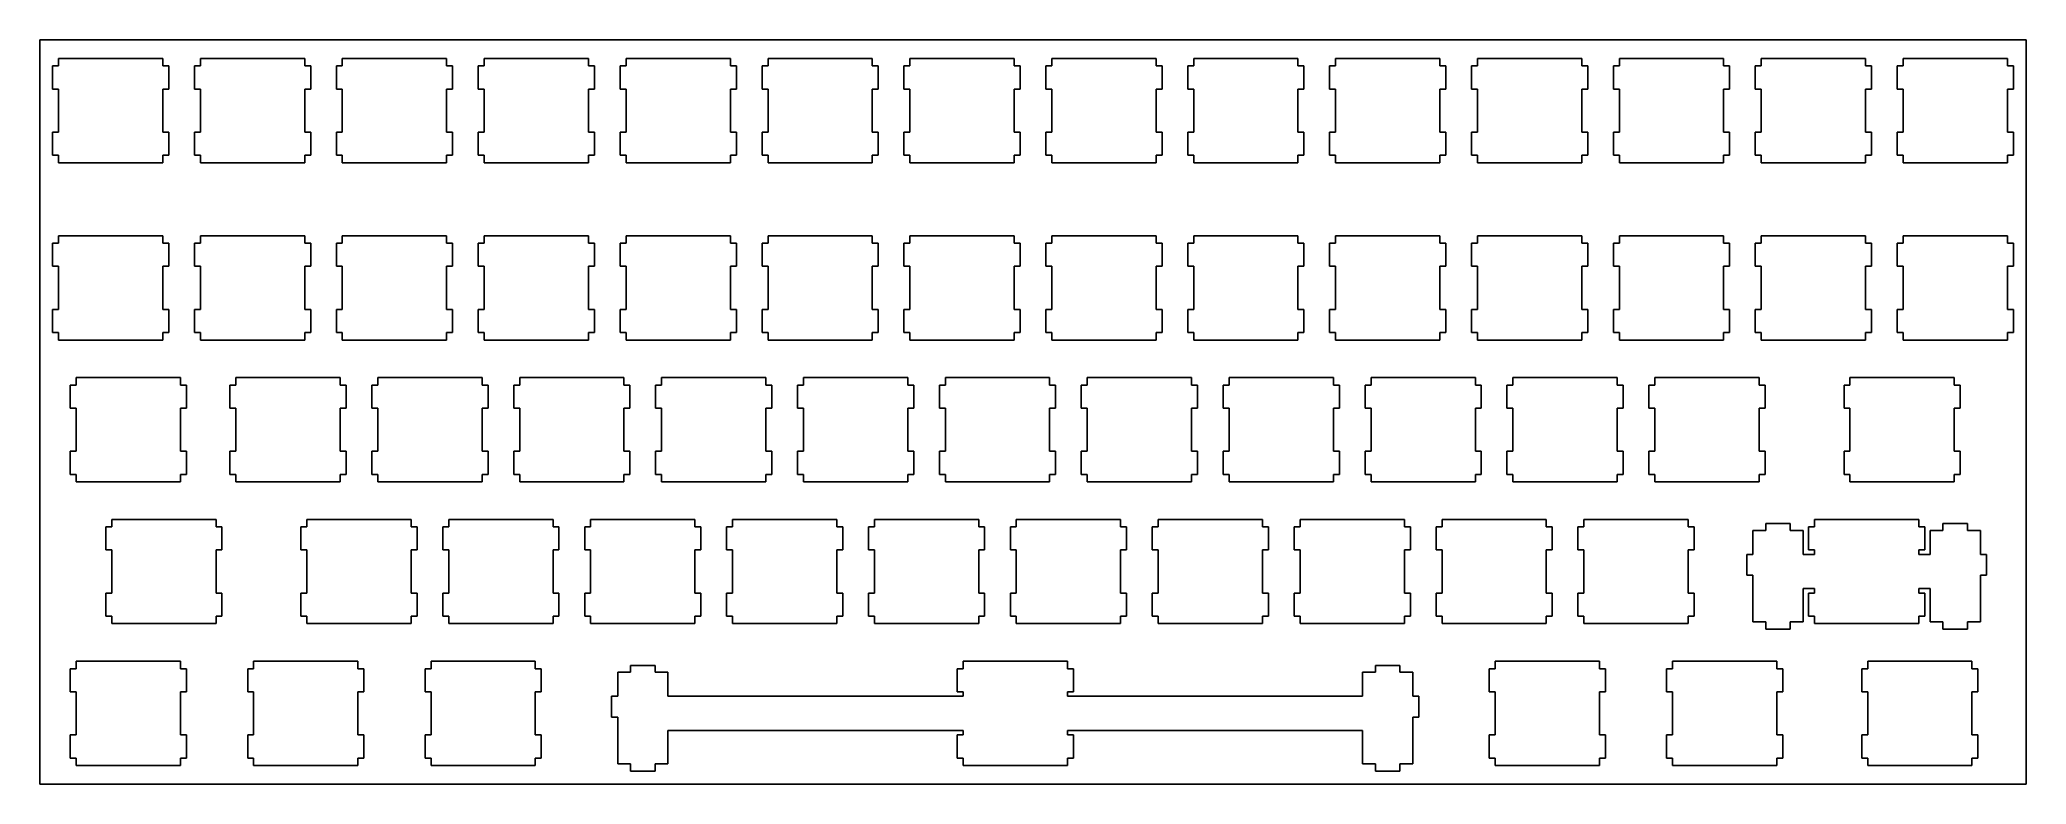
# Model space of a CAD drawing. Extents: x 0 to 267, y 0 to 100.
import ezdxf

# ---------------------------------------------------------------- set-up
doc = ezdxf.new("R2010")
doc.units = 0
doc.layers.get('0').update_dxf_attribs({"linetype": 'CONTINUOUS'})

msp = doc.modelspace()

# ---------------------------------------------------------------- linework, layer by layer
at = {"color": 0}
for p, q in [((0.09508, 100.446), (266.795, 100.446)), ((0.09508, 0.43408), (0.09508, 100.446)), ((266.795, 100.446), (266.795, 0.43408)), ((2.61965, 96.9215), (1.81901, 96.9215)), ((1.81901, 96.9215), (1.81901, 93.8223)), ((2.61965, 97.9219), (2.61965, 96.9215)), ((16.6192, 97.9219), (2.61965, 97.9219)), ((16.6192, 96.9215), (16.6192, 97.9219)), ((17.4198, 96.9215), (16.6192, 96.9215)), ((17.4198, 93.8223), (17.4198, 96.9215)), ((21.6697, 96.9215), (20.869, 96.9215)), ((20.869, 96.9215), (20.869, 93.8223)), ((21.6697, 97.9219), (21.6697, 96.9215)), ((35.669, 97.9219), (21.6697, 97.9219)), ((35.669, 96.9215), (35.669, 97.9219)), ((36.4698, 96.9215), (35.669, 96.9215)), ((36.4698, 93.8223), (36.4698, 96.9215)), ((40.7197, 96.9215), (39.9189, 96.9215)), ((39.9189, 96.9215), (39.9189, 93.8223)), ((40.7197, 97.9219), (40.7197, 96.9215)), ((54.719, 97.9219), (40.7197, 97.9219)), ((54.719, 96.9215), (54.719, 97.9219)), ((55.5198, 96.9215), (54.719, 96.9215)), ((55.5198, 93.8223), (55.5198, 96.9215)), ((59.7697, 96.9215), (58.9689, 96.9215)), ((58.9689, 96.9215), (58.9689, 93.8223)), ((59.7697, 97.9219), (59.7697, 96.9215)), ((73.769, 97.9219), (59.7697, 97.9219)), ((73.769, 96.9215), (73.769, 97.9219)), ((74.5698, 96.9215), (73.769, 96.9215)), ((74.5698, 93.8223), (74.5698, 96.9215)), ((78.8197, 96.9215), (78.0189, 96.9215)), ((78.0189, 96.9215), (78.0189, 93.8223)), ((78.8197, 97.9219), (78.8197, 96.9215)), ((92.819, 97.9219), (78.8197, 97.9219)), ((92.819, 96.9215), (92.819, 97.9219)), ((93.6184, 96.9215), (92.819, 96.9215)), ((93.6184, 93.8223), (93.6184, 96.9215)), ((97.8683, 96.9215), (97.0689, 96.9215)), ((97.0689, 96.9215), (97.0689, 93.8223)), ((97.8683, 97.9219), (97.8683, 96.9215)), ((111.869, 97.9219), (97.8683, 97.9219)), ((111.869, 96.9215), (111.869, 97.9219)), ((112.668, 96.9215), (111.869, 96.9215)), ((112.668, 93.8223), (112.668, 96.9215)), ((116.918, 96.9215), (116.119, 96.9215)), ((116.119, 96.9215), (116.119, 93.8223)), ((116.918, 97.9219), (116.918, 96.9215)), ((130.919, 97.9219), (116.918, 97.9219)), ((130.919, 96.9215), (130.919, 97.9219)), ((131.72, 96.9215), (130.919, 96.9215)), ((131.72, 93.8223), (131.72, 96.9215)), ((135.97, 96.9215), (135.169, 96.9215)), ((135.169, 96.9215), (135.169, 93.8223)), ((135.97, 97.9219), (135.97, 96.9215)), ((149.969, 97.9219), (135.97, 97.9219)), ((149.969, 96.9215), (149.969, 97.9219)), ((150.77, 96.9215), (149.969, 96.9215)), ((150.77, 93.8223), (150.77, 96.9215)), ((155.02, 96.9215), (154.219, 96.9215)), ((154.219, 96.9215), (154.219, 93.8223)), ((155.02, 97.9219), (155.02, 96.9215)), ((169.019, 97.9219), (155.02, 97.9219)), ((169.019, 96.9215), (169.019, 97.9219)), ((169.82, 96.9215), (169.019, 96.9215)), ((169.82, 93.8223), (169.82, 96.9215)), ((174.07, 96.9215), (173.269, 96.9215)), ((173.269, 96.9215), (173.269, 93.8223)), ((174.07, 97.9219), (174.07, 96.9215)), ((188.069, 97.9219), (174.07, 97.9219)), ((188.069, 96.9215), (188.069, 97.9219)), ((188.87, 96.9215), (188.069, 96.9215)), ((188.87, 93.8223), (188.87, 96.9215)), ((193.12, 96.9215), (192.319, 96.9215)), ((192.319, 96.9215), (192.319, 93.8223)), ((193.12, 97.9219), (193.12, 96.9215)), ((207.119, 97.9219), (193.12, 97.9219)), ((207.119, 96.9215), (207.119, 97.9219)), ((207.92, 96.9215), (207.119, 96.9215)), ((207.92, 93.8223), (207.92, 96.9215)), ((212.17, 96.9215), (211.369, 96.9215)), ((211.369, 96.9215), (211.369, 93.8223)), ((212.17, 97.9219), (212.17, 96.9215)), ((226.169, 97.9219), (212.17, 97.9219)), ((226.169, 96.9215), (226.169, 97.9219)), ((226.97, 96.9215), (226.169, 96.9215)), ((226.97, 93.8223), (226.97, 96.9215)), ((231.22, 96.9215), (230.419, 96.9215)), ((230.419, 96.9215), (230.419, 93.8223)), ((231.22, 97.9219), (231.22, 96.9215)), ((245.219, 97.9219), (231.22, 97.9219)), ((245.219, 96.9215), (245.219, 97.9219)), ((246.02, 96.9215), (245.219, 96.9215)), ((246.02, 93.8223), (246.02, 96.9215)), ((250.27, 96.9215), (249.469, 96.9215)), ((249.469, 96.9215), (249.469, 93.8223)), ((250.27, 97.9219), (250.27, 96.9215)), ((264.269, 97.9219), (250.27, 97.9219)), ((264.269, 96.9215), (264.269, 97.9219)), ((265.07, 96.9215), (264.269, 96.9215)), ((265.07, 93.8223), (265.07, 96.9215)), ((1.81901, 93.8223), (2.61965, 93.8223)), ((2.61965, 93.8223), (2.61965, 88.0223)), ((16.6192, 88.0223), (16.6192, 93.8223)), ((16.6192, 93.8223), (17.4198, 93.8223)), ((20.869, 93.8223), (21.6697, 93.8223)), ((21.6697, 93.8223), (21.6697, 88.0223)), ((35.669, 88.0223), (35.669, 93.8223)), ((35.669, 93.8223), (36.4698, 93.8223)), ((39.9189, 93.8223), (40.7197, 93.8223)), ((40.7197, 93.8223), (40.7197, 88.0223)), ((54.719, 88.0223), (54.719, 93.8223)), ((54.719, 93.8223), (55.5198, 93.8223)), ((58.9689, 93.8223), (59.7697, 93.8223)), ((59.7697, 93.8223), (59.7697, 88.0223)), ((73.769, 88.0223), (73.769, 93.8223)), ((73.769, 93.8223), (74.5698, 93.8223)), ((78.0189, 93.8223), (78.8197, 93.8223)), ((78.8197, 93.8223), (78.8197, 88.0223)), ((92.819, 88.0223), (92.819, 93.8223)), ((92.819, 93.8223), (93.6184, 93.8223)), ((97.0689, 93.8223), (97.8683, 93.8223)), ((97.8683, 93.8223), (97.8683, 88.0223)), ((111.869, 88.0223), (111.869, 93.8223)), ((111.869, 93.8223), (112.668, 93.8223)), ((116.119, 93.8223), (116.918, 93.8223)), ((116.918, 93.8223), (116.918, 88.0223)), ((130.919, 88.0223), (130.919, 93.8223)), ((130.919, 93.8223), (131.72, 93.8223)), ((135.169, 93.8223), (135.97, 93.8223)), ((135.97, 93.8223), (135.97, 88.0223)), ((149.969, 88.0223), (149.969, 93.8223)), ((149.969, 93.8223), (150.77, 93.8223)), ((154.219, 93.8223), (155.02, 93.8223)), ((155.02, 93.8223), (155.02, 88.0223)), ((169.019, 88.0223), (169.019, 93.8223)), ((169.019, 93.8223), (169.82, 93.8223)), ((173.269, 93.8223), (174.07, 93.8223)), ((174.07, 93.8223), (174.07, 88.0223)), ((188.069, 88.0223), (188.069, 93.8223)), ((188.069, 93.8223), (188.87, 93.8223)), ((192.319, 93.8223), (193.12, 93.8223)), ((193.12, 93.8223), (193.12, 88.0223)), ((207.119, 88.0223), (207.119, 93.8223)), ((207.119, 93.8223), (207.92, 93.8223)), ((211.369, 93.8223), (212.17, 93.8223)), ((212.17, 93.8223), (212.17, 88.0223)), ((226.169, 88.0223), (226.169, 93.8223)), ((226.169, 93.8223), (226.97, 93.8223)), ((230.419, 93.8223), (231.22, 93.8223)), ((231.22, 93.8223), (231.22, 88.0223)), ((245.219, 88.0223), (245.219, 93.8223)), ((245.219, 93.8223), (246.02, 93.8223)), ((249.469, 93.8223), (250.27, 93.8223)), ((250.27, 93.8223), (250.27, 88.0223)), ((264.269, 88.0223), (264.269, 93.8223)), ((264.269, 93.8223), (265.07, 93.8223)), ((2.61965, 88.0223), (1.81901, 88.0223)), ((1.81901, 88.0223), (1.81901, 84.9217)), ((17.4198, 88.0223), (16.6192, 88.0223)), ((17.4198, 84.9217), (17.4198, 88.0223)), ((21.6697, 88.0223), (20.869, 88.0223)), ((20.869, 88.0223), (20.869, 84.9217)), ((36.4698, 88.0223), (35.669, 88.0223)), ((36.4698, 84.9217), (36.4698, 88.0223)), ((40.7197, 88.0223), (39.9189, 88.0223)), ((39.9189, 88.0223), (39.9189, 84.9217)), ((55.5198, 88.0223), (54.719, 88.0223)), ((55.5198, 84.9217), (55.5198, 88.0223)), ((59.7697, 88.0223), (58.9689, 88.0223)), ((58.9689, 88.0223), (58.9689, 84.9217)), ((74.5698, 88.0223), (73.769, 88.0223)), ((74.5698, 84.9217), (74.5698, 88.0223)), ((78.8197, 88.0223), (78.0189, 88.0223)), ((78.0189, 88.0223), (78.0189, 84.9217)), ((93.6184, 88.0223), (92.819, 88.0223)), ((93.6184, 84.9217), (93.6184, 88.0223)), ((97.8683, 88.0223), (97.0689, 88.0223)), ((97.0689, 88.0223), (97.0689, 84.9217)), ((112.668, 88.0223), (111.869, 88.0223)), ((112.668, 84.9217), (112.668, 88.0223)), ((116.918, 88.0223), (116.119, 88.0223)), ((116.119, 88.0223), (116.119, 84.9217)), ((131.72, 88.0223), (130.919, 88.0223)), ((131.72, 84.9217), (131.72, 88.0223)), ((135.97, 88.0223), (135.169, 88.0223)), ((135.169, 88.0223), (135.169, 84.9217)), ((150.77, 88.0223), (149.969, 88.0223)), ((150.77, 84.9217), (150.77, 88.0223)), ((155.02, 88.0223), (154.219, 88.0223)), ((154.219, 88.0223), (154.219, 84.9217)), ((169.82, 88.0223), (169.019, 88.0223)), ((169.82, 84.9217), (169.82, 88.0223)), ((174.07, 88.0223), (173.269, 88.0223)), ((173.269, 88.0223), (173.269, 84.9217)), ((188.87, 88.0223), (188.069, 88.0223)), ((188.87, 84.9217), (188.87, 88.0223)), ((193.12, 88.0223), (192.319, 88.0223)), ((192.319, 88.0223), (192.319, 84.9217)), ((207.92, 88.0223), (207.119, 88.0223)), ((207.92, 84.9217), (207.92, 88.0223)), ((212.17, 88.0223), (211.369, 88.0223)), ((211.369, 88.0223), (211.369, 84.9217)), ((226.97, 88.0223), (226.169, 88.0223)), ((226.97, 84.9217), (226.97, 88.0223)), ((231.22, 88.0223), (230.419, 88.0223)), ((230.419, 88.0223), (230.419, 84.9217)), ((246.02, 88.0223), (245.219, 88.0223)), ((246.02, 84.9217), (246.02, 88.0223)), ((250.27, 88.0223), (249.469, 88.0223)), ((249.469, 88.0223), (249.469, 84.9217)), ((265.07, 88.0223), (264.269, 88.0223)), ((265.07, 84.9217), (265.07, 88.0223)), ((1.81901, 84.9217), (2.61965, 84.9217)), ((2.61965, 84.9217), (2.61965, 83.9227)), ((2.61965, 83.9227), (16.6192, 83.9227)), ((16.6192, 83.9227), (16.6192, 84.9217)), ((16.6192, 84.9217), (17.4198, 84.9217)), ((20.869, 84.9217), (21.6697, 84.9217)), ((21.6697, 84.9217), (21.6697, 83.9227)), ((21.6697, 83.9227), (35.669, 83.9227)), ((35.669, 83.9227), (35.669, 84.9217)), ((35.669, 84.9217), (36.4698, 84.9217)), ((39.9189, 84.9217), (40.7197, 84.9217)), ((40.7197, 84.9217), (40.7197, 83.9227)), ((40.7197, 83.9227), (54.719, 83.9227)), ((54.719, 83.9227), (54.719, 84.9217)), ((54.719, 84.9217), (55.5198, 84.9217)), ((58.9689, 84.9217), (59.7697, 84.9217)), ((59.7697, 84.9217), (59.7697, 83.9227)), ((59.7697, 83.9227), (73.769, 83.9227)), ((73.769, 83.9227), (73.769, 84.9217)), ((73.769, 84.9217), (74.5698, 84.9217)), ((78.0189, 84.9217), (78.8197, 84.9217)), ((78.8197, 84.9217), (78.8197, 83.9227)), ((78.8197, 83.9227), (92.819, 83.9227)), ((92.819, 83.9227), (92.819, 84.9217)), ((92.819, 84.9217), (93.6184, 84.9217)), ((97.0689, 84.9217), (97.8683, 84.9217)), ((97.8683, 84.9217), (97.8683, 83.9227)), ((97.8683, 83.9227), (111.869, 83.9227)), ((111.869, 83.9227), (111.869, 84.9217)), ((111.869, 84.9217), (112.668, 84.9217)), ((116.119, 84.9217), (116.918, 84.9217)), ((116.918, 84.9217), (116.918, 83.9227)), ((116.918, 83.9227), (130.919, 83.9227)), ((130.919, 83.9227), (130.919, 84.9217)), ((130.919, 84.9217), (131.72, 84.9217)), ((135.169, 84.9217), (135.97, 84.9217)), ((135.97, 84.9217), (135.97, 83.9227)), ((135.97, 83.9227), (149.969, 83.9227)), ((149.969, 83.9227), (149.969, 84.9217)), ((149.969, 84.9217), (150.77, 84.9217)), ((154.219, 84.9217), (155.02, 84.9217)), ((155.02, 84.9217), (155.02, 83.9227)), ((155.02, 83.9227), (169.019, 83.9227)), ((169.019, 83.9227), (169.019, 84.9217)), ((169.019, 84.9217), (169.82, 84.9217)), ((173.269, 84.9217), (174.07, 84.9217)), ((174.07, 84.9217), (174.07, 83.9227)), ((174.07, 83.9227), (188.069, 83.9227)), ((188.069, 83.9227), (188.069, 84.9217)), ((188.069, 84.9217), (188.87, 84.9217)), ((192.319, 84.9217), (193.12, 84.9217)), ((193.12, 84.9217), (193.12, 83.9227)), ((193.12, 83.9227), (207.119, 83.9227)), ((207.119, 83.9227), (207.119, 84.9217)), ((207.119, 84.9217), (207.92, 84.9217)), ((211.369, 84.9217), (212.17, 84.9217)), ((212.17, 84.9217), (212.17, 83.9227)), ((212.17, 83.9227), (226.169, 83.9227)), ((226.169, 83.9227), (226.169, 84.9217)), ((226.169, 84.9217), (226.97, 84.9217)), ((230.419, 84.9217), (231.22, 84.9217)), ((231.22, 84.9217), (231.22, 83.9227)), ((231.22, 83.9227), (245.219, 83.9227)), ((245.219, 83.9227), (245.219, 84.9217)), ((245.219, 84.9217), (246.02, 84.9217)), ((249.469, 84.9217), (250.27, 84.9217)), ((250.27, 84.9217), (250.27, 83.9227)), ((250.27, 83.9227), (264.269, 83.9227)), ((264.269, 83.9227), (264.269, 84.9217)), ((264.269, 84.9217), (265.07, 84.9217)), ((2.61965, 73.1104), (1.81901, 73.1104)), ((1.81901, 73.1104), (1.81901, 70.0098)), ((2.61965, 74.1094), (2.61965, 73.1104)), ((16.6192, 74.1094), (2.61965, 74.1094)), ((16.6192, 73.1104), (16.6192, 74.1094)), ((17.4198, 73.1104), (16.6192, 73.1104)), ((17.4198, 70.0098), (17.4198, 73.1104)), ((21.6697, 73.1104), (20.869, 73.1104)), ((20.869, 73.1104), (20.869, 70.0098)), ((21.6697, 74.1094), (21.6697, 73.1104)), ((35.669, 74.1094), (21.6697, 74.1094)), ((35.669, 73.1104), (35.669, 74.1094)), ((36.4698, 73.1104), (35.669, 73.1104)), ((36.4698, 70.0098), (36.4698, 73.1104)), ((40.7197, 73.1104), (39.9189, 73.1104)), ((39.9189, 73.1104), (39.9189, 70.0098)), ((40.7197, 74.1094), (40.7197, 73.1104)), ((54.719, 74.1094), (40.7197, 74.1094)), ((54.719, 73.1104), (54.719, 74.1094)), ((55.5198, 73.1104), (54.719, 73.1104)), ((55.5198, 70.0098), (55.5198, 73.1104)), ((59.7697, 73.1104), (58.9689, 73.1104)), ((58.9689, 73.1104), (58.9689, 70.0098)), ((59.7697, 74.1094), (59.7697, 73.1104)), ((73.769, 74.1094), (59.7697, 74.1094)), ((73.769, 73.1104), (73.769, 74.1094)), ((74.5698, 73.1104), (73.769, 73.1104)), ((74.5698, 70.0098), (74.5698, 73.1104)), ((78.8197, 73.1104), (78.0189, 73.1104)), ((78.0189, 73.1104), (78.0189, 70.0098)), ((78.8197, 74.1094), (78.8197, 73.1104)), ((92.819, 74.1094), (78.8197, 74.1094)), ((92.819, 73.1104), (92.819, 74.1094)), ((93.6184, 73.1104), (92.819, 73.1104)), ((93.6184, 70.0098), (93.6184, 73.1104)), ((97.8683, 73.1104), (97.0689, 73.1104)), ((97.0689, 73.1104), (97.0689, 70.0098)), ((97.8683, 74.1094), (97.8683, 73.1104)), ((111.869, 74.1094), (97.8683, 74.1094)), ((111.869, 73.1104), (111.869, 74.1094)), ((112.668, 73.1104), (111.869, 73.1104)), ((112.668, 70.0098), (112.668, 73.1104)), ((116.918, 73.1104), (116.119, 73.1104)), ((116.119, 73.1104), (116.119, 70.0098)), ((116.918, 74.1094), (116.918, 73.1104)), ((130.919, 74.1094), (116.918, 74.1094)), ((130.919, 73.1104), (130.919, 74.1094)), ((131.72, 73.1104), (130.919, 73.1104)), ((131.72, 70.0098), (131.72, 73.1104)), ((135.97, 73.1104), (135.169, 73.1104)), ((135.169, 73.1104), (135.169, 70.0098)), ((135.97, 74.1094), (135.97, 73.1104)), ((149.969, 74.1094), (135.97, 74.1094)), ((149.969, 73.1104), (149.969, 74.1094)), ((150.77, 73.1104), (149.969, 73.1104)), ((150.77, 70.0098), (150.77, 73.1104)), ((155.02, 73.1104), (154.219, 73.1104)), ((154.219, 73.1104), (154.219, 70.0098)), ((155.02, 74.1094), (155.02, 73.1104)), ((169.019, 74.1094), (155.02, 74.1094)), ((169.019, 73.1104), (169.019, 74.1094)), ((169.82, 73.1104), (169.019, 73.1104)), ((169.82, 70.0098), (169.82, 73.1104)), ((174.07, 73.1104), (173.269, 73.1104)), ((173.269, 73.1104), (173.269, 70.0098)), ((174.07, 74.1094), (174.07, 73.1104)), ((188.069, 74.1094), (174.07, 74.1094)), ((188.069, 73.1104), (188.069, 74.1094)), ((188.87, 73.1104), (188.069, 73.1104)), ((188.87, 70.0098), (188.87, 73.1104)), ((193.12, 73.1104), (192.319, 73.1104)), ((192.319, 73.1104), (192.319, 70.0098)), ((193.12, 74.1094), (193.12, 73.1104)), ((207.119, 74.1094), (193.12, 74.1094)), ((207.119, 73.1104), (207.119, 74.1094)), ((207.92, 73.1104), (207.119, 73.1104)), ((207.92, 70.0098), (207.92, 73.1104)), ((212.17, 73.1104), (211.369, 73.1104)), ((211.369, 73.1104), (211.369, 70.0098)), ((212.17, 74.1094), (212.17, 73.1104)), ((226.169, 74.1094), (212.17, 74.1094)), ((226.169, 73.1104), (226.169, 74.1094)), ((226.97, 73.1104), (226.169, 73.1104)), ((226.97, 70.0098), (226.97, 73.1104)), ((231.22, 73.1104), (230.419, 73.1104)), ((230.419, 73.1104), (230.419, 70.0098)), ((231.22, 74.1094), (231.22, 73.1104)), ((245.219, 74.1094), (231.22, 74.1094)), ((245.219, 73.1104), (245.219, 74.1094)), ((246.02, 73.1104), (245.219, 73.1104)), ((246.02, 70.0098), (246.02, 73.1104)), ((250.27, 73.1104), (249.469, 73.1104)), ((249.469, 73.1104), (249.469, 70.0098)), ((250.27, 74.1094), (250.27, 73.1104)), ((264.269, 74.1094), (250.27, 74.1094)), ((264.269, 73.1104), (264.269, 74.1094)), ((265.07, 73.1104), (264.269, 73.1104)), ((265.07, 70.0098), (265.07, 73.1104)), ((1.81901, 70.0098), (2.61965, 70.0098)), ((2.61965, 70.0098), (2.61965, 64.2098)), ((16.6192, 64.2098), (16.6192, 70.0098)), ((16.6192, 70.0098), (17.4198, 70.0098)), ((20.869, 70.0098), (21.6697, 70.0098)), ((21.6697, 70.0098), (21.6697, 64.2098)), ((35.669, 64.2098), (35.669, 70.0098)), ((35.669, 70.0098), (36.4698, 70.0098)), ((39.9189, 70.0098), (40.7197, 70.0098)), ((40.7197, 70.0098), (40.7197, 64.2098)), ((54.719, 64.2098), (54.719, 70.0098)), ((54.719, 70.0098), (55.5198, 70.0098)), ((58.9689, 70.0098), (59.7697, 70.0098)), ((59.7697, 70.0098), (59.7697, 64.2098)), ((73.769, 64.2098), (73.769, 70.0098)), ((73.769, 70.0098), (74.5698, 70.0098)), ((78.0189, 70.0098), (78.8197, 70.0098)), ((78.8197, 70.0098), (78.8197, 64.2098)), ((92.819, 64.2098), (92.819, 70.0098)), ((92.819, 70.0098), (93.6184, 70.0098)), ((97.0689, 70.0098), (97.8683, 70.0098)), ((97.8683, 70.0098), (97.8683, 64.2098)), ((111.869, 64.2098), (111.869, 70.0098)), ((111.869, 70.0098), (112.668, 70.0098)), ((116.119, 70.0098), (116.918, 70.0098)), ((116.918, 70.0098), (116.918, 64.2098)), ((130.919, 64.2098), (130.919, 70.0098)), ((130.919, 70.0098), (131.72, 70.0098)), ((135.169, 70.0098), (135.97, 70.0098)), ((135.97, 70.0098), (135.97, 64.2098)), ((149.969, 64.2098), (149.969, 70.0098)), ((149.969, 70.0098), (150.77, 70.0098)), ((154.219, 70.0098), (155.02, 70.0098)), ((155.02, 70.0098), (155.02, 64.2098)), ((169.019, 64.2098), (169.019, 70.0098)), ((169.019, 70.0098), (169.82, 70.0098)), ((173.269, 70.0098), (174.07, 70.0098)), ((174.07, 70.0098), (174.07, 64.2098)), ((188.069, 64.2098), (188.069, 70.0098)), ((188.069, 70.0098), (188.87, 70.0098)), ((192.319, 70.0098), (193.12, 70.0098)), ((193.12, 70.0098), (193.12, 64.2098)), ((207.119, 64.2098), (207.119, 70.0098)), ((207.119, 70.0098), (207.92, 70.0098)), ((211.369, 70.0098), (212.17, 70.0098)), ((212.17, 70.0098), (212.17, 64.2098)), ((226.169, 64.2098), (226.169, 70.0098)), ((226.169, 70.0098), (226.97, 70.0098)), ((230.419, 70.0098), (231.22, 70.0098)), ((231.22, 70.0098), (231.22, 64.2098)), ((245.219, 64.2098), (245.219, 70.0098)), ((245.219, 70.0098), (246.02, 70.0098)), ((249.469, 70.0098), (250.27, 70.0098)), ((250.27, 70.0098), (250.27, 64.2098)), ((264.269, 64.2098), (264.269, 70.0098)), ((264.269, 70.0098), (265.07, 70.0098)), ((2.61965, 64.2098), (1.81901, 64.2098)), ((1.81901, 64.2098), (1.81901, 61.1106)), ((17.4198, 64.2098), (16.6192, 64.2098)), ((17.4198, 61.1106), (17.4198, 64.2098)), ((21.6697, 64.2098), (20.869, 64.2098)), ((20.869, 64.2098), (20.869, 61.1106)), ((36.4698, 64.2098), (35.669, 64.2098)), ((36.4698, 61.1106), (36.4698, 64.2098)), ((40.7197, 64.2098), (39.9189, 64.2098)), ((39.9189, 64.2098), (39.9189, 61.1106)), ((55.5198, 64.2098), (54.719, 64.2098)), ((55.5198, 61.1106), (55.5198, 64.2098)), ((59.7697, 64.2098), (58.9689, 64.2098)), ((58.9689, 64.2098), (58.9689, 61.1106)), ((74.5698, 64.2098), (73.769, 64.2098)), ((74.5698, 61.1106), (74.5698, 64.2098)), ((78.8197, 64.2098), (78.0189, 64.2098)), ((78.0189, 64.2098), (78.0189, 61.1106)), ((93.6184, 64.2098), (92.819, 64.2098)), ((93.6184, 61.1106), (93.6184, 64.2098)), ((97.8683, 64.2098), (97.0689, 64.2098)), ((97.0689, 64.2098), (97.0689, 61.1106)), ((112.668, 64.2098), (111.869, 64.2098)), ((112.668, 61.1106), (112.668, 64.2098)), ((116.918, 64.2098), (116.119, 64.2098)), ((116.119, 64.2098), (116.119, 61.1106)), ((131.72, 64.2098), (130.919, 64.2098)), ((131.72, 61.1106), (131.72, 64.2098)), ((135.97, 64.2098), (135.169, 64.2098)), ((135.169, 64.2098), (135.169, 61.1106)), ((150.77, 64.2098), (149.969, 64.2098)), ((150.77, 61.1106), (150.77, 64.2098)), ((155.02, 64.2098), (154.219, 64.2098)), ((154.219, 64.2098), (154.219, 61.1106)), ((169.82, 64.2098), (169.019, 64.2098)), ((169.82, 61.1106), (169.82, 64.2098)), ((174.07, 64.2098), (173.269, 64.2098)), ((173.269, 64.2098), (173.269, 61.1106)), ((188.87, 64.2098), (188.069, 64.2098)), ((188.87, 61.1106), (188.87, 64.2098)), ((193.12, 64.2098), (192.319, 64.2098)), ((192.319, 64.2098), (192.319, 61.1106)), ((207.92, 64.2098), (207.119, 64.2098)), ((207.92, 61.1106), (207.92, 64.2098)), ((212.17, 64.2098), (211.369, 64.2098)), ((211.369, 64.2098), (211.369, 61.1106)), ((226.97, 64.2098), (226.169, 64.2098)), ((226.97, 61.1106), (226.97, 64.2098)), ((231.22, 64.2098), (230.419, 64.2098)), ((230.419, 64.2098), (230.419, 61.1106)), ((246.02, 64.2098), (245.219, 64.2098)), ((246.02, 61.1106), (246.02, 64.2098)), ((250.27, 64.2098), (249.469, 64.2098)), ((249.469, 64.2098), (249.469, 61.1106)), ((265.07, 64.2098), (264.269, 64.2098)), ((265.07, 61.1106), (265.07, 64.2098)), ((1.81901, 61.1106), (2.61965, 61.1106)), ((2.61965, 61.1106), (2.61965, 60.1102)), ((2.61965, 60.1102), (16.6192, 60.1102)), ((16.6192, 60.1102), (16.6192, 61.1106)), ((16.6192, 61.1106), (17.4198, 61.1106)), ((20.869, 61.1106), (21.6697, 61.1106)), ((21.6697, 61.1106), (21.6697, 60.1102)), ((21.6697, 60.1102), (35.669, 60.1102)), ((35.669, 60.1102), (35.669, 61.1106)), ((35.669, 61.1106), (36.4698, 61.1106)), ((39.9189, 61.1106), (40.7197, 61.1106)), ((40.7197, 61.1106), (40.7197, 60.1102)), ((40.7197, 60.1102), (54.719, 60.1102)), ((54.719, 60.1102), (54.719, 61.1106)), ((54.719, 61.1106), (55.5198, 61.1106)), ((58.9689, 61.1106), (59.7697, 61.1106)), ((59.7697, 61.1106), (59.7697, 60.1102)), ((59.7697, 60.1102), (73.769, 60.1102)), ((73.769, 60.1102), (73.769, 61.1106)), ((73.769, 61.1106), (74.5698, 61.1106)), ((78.0189, 61.1106), (78.8197, 61.1106)), ((78.8197, 61.1106), (78.8197, 60.1102)), ((78.8197, 60.1102), (92.819, 60.1102)), ((92.819, 60.1102), (92.819, 61.1106)), ((92.819, 61.1106), (93.6184, 61.1106)), ((97.0689, 61.1106), (97.8683, 61.1106)), ((97.8683, 61.1106), (97.8683, 60.1102)), ((97.8683, 60.1102), (111.869, 60.1102)), ((111.869, 60.1102), (111.869, 61.1106)), ((111.869, 61.1106), (112.668, 61.1106)), ((116.119, 61.1106), (116.918, 61.1106)), ((116.918, 61.1106), (116.918, 60.1102)), ((116.918, 60.1102), (130.919, 60.1102)), ((130.919, 60.1102), (130.919, 61.1106)), ((130.919, 61.1106), (131.72, 61.1106)), ((135.169, 61.1106), (135.97, 61.1106)), ((135.97, 61.1106), (135.97, 60.1102)), ((135.97, 60.1102), (149.969, 60.1102)), ((149.969, 60.1102), (149.969, 61.1106)), ((149.969, 61.1106), (150.77, 61.1106)), ((154.219, 61.1106), (155.02, 61.1106)), ((155.02, 61.1106), (155.02, 60.1102)), ((155.02, 60.1102), (169.019, 60.1102)), ((169.019, 60.1102), (169.019, 61.1106)), ((169.019, 61.1106), (169.82, 61.1106)), ((173.269, 61.1106), (174.07, 61.1106)), ((174.07, 61.1106), (174.07, 60.1102)), ((174.07, 60.1102), (188.069, 60.1102)), ((188.069, 60.1102), (188.069, 61.1106)), ((188.069, 61.1106), (188.87, 61.1106)), ((192.319, 61.1106), (193.12, 61.1106)), ((193.12, 61.1106), (193.12, 60.1102)), ((193.12, 60.1102), (207.119, 60.1102)), ((207.119, 60.1102), (207.119, 61.1106)), ((207.119, 61.1106), (207.92, 61.1106)), ((211.369, 61.1106), (212.17, 61.1106)), ((212.17, 61.1106), (212.17, 60.1102)), ((212.17, 60.1102), (226.169, 60.1102)), ((226.169, 60.1102), (226.169, 61.1106)), ((226.169, 61.1106), (226.97, 61.1106)), ((230.419, 61.1106), (231.22, 61.1106)), ((231.22, 61.1106), (231.22, 60.1102)), ((231.22, 60.1102), (245.219, 60.1102)), ((245.219, 60.1102), (245.219, 61.1106)), ((245.219, 61.1106), (246.02, 61.1106)), ((249.469, 61.1106), (250.27, 61.1106)), ((250.27, 61.1106), (250.27, 60.1102)), ((250.27, 60.1102), (264.269, 60.1102)), ((264.269, 60.1102), (264.269, 61.1106)), ((264.269, 61.1106), (265.07, 61.1106)), ((5.00091, 54.0604), (4.20028, 54.0604)), ((4.20028, 54.0604), (4.20028, 50.9598)), ((5.00091, 55.0594), (5.00091, 54.0604)), ((19.0004, 55.0594), (5.00091, 55.0594)), ((19.0004, 54.0604), (19.0004, 55.0594)), ((19.801, 54.0604), (19.0004, 54.0604)), ((19.801, 50.9598), (19.801, 54.0604)), ((26.4322, 54.0604), (25.6315, 54.0604)), ((25.6315, 54.0604), (25.6315, 50.9598)), ((26.4322, 55.0594), (26.4322, 54.0604)), ((40.4315, 55.0594), (26.4322, 55.0594)), ((40.4315, 54.0604), (40.4315, 55.0594)), ((41.2309, 54.0604), (40.4315, 54.0604)), ((41.2309, 50.9598), (41.2309, 54.0604)), ((45.4822, 54.0604), (44.6814, 54.0604)), ((44.6814, 54.0604), (44.6814, 50.9598)), ((45.4822, 55.0594), (45.4822, 54.0604)), ((59.4815, 55.0594), (45.4822, 55.0594)), ((59.4815, 54.0604), (59.4815, 55.0594)), ((60.2809, 54.0604), (59.4815, 54.0604)), ((60.2809, 50.9598), (60.2809, 54.0604)), ((64.5322, 54.0604), (63.7314, 54.0604)), ((63.7314, 54.0604), (63.7314, 50.9598)), ((64.5322, 55.0594), (64.5322, 54.0604)), ((78.5315, 55.0594), (64.5322, 55.0594)), ((78.5315, 54.0604), (78.5315, 55.0594)), ((79.3309, 54.0604), (78.5315, 54.0604)), ((79.3309, 50.9598), (79.3309, 54.0604)), ((83.5822, 54.0604), (82.7814, 54.0604)), ((82.7814, 54.0604), (82.7814, 50.9598)), ((83.5822, 55.0594), (83.5822, 54.0604)), ((97.5815, 55.0594), (83.5822, 55.0594)), ((97.5815, 54.0604), (97.5815, 55.0594)), ((98.3809, 54.0604), (97.5815, 54.0604)), ((98.3809, 50.9598), (98.3809, 54.0604)), ((102.632, 54.0604), (101.831, 54.0604)), ((101.831, 54.0604), (101.831, 50.9598)), ((102.632, 55.0594), (102.632, 54.0604)), ((116.632, 55.0594), (102.632, 55.0594)), ((116.632, 54.0604), (116.632, 55.0594)), ((117.431, 54.0604), (116.632, 54.0604)), ((117.431, 50.9598), (117.431, 54.0604)), ((121.682, 54.0604), (120.881, 54.0604)), ((120.881, 54.0604), (120.881, 50.9598)), ((121.682, 55.0594), (121.682, 54.0604)), ((135.682, 55.0594), (121.682, 55.0594)), ((135.682, 54.0604), (135.682, 55.0594)), ((136.481, 54.0604), (135.682, 54.0604)), ((136.481, 50.9598), (136.481, 54.0604)), ((140.732, 54.0604), (139.931, 54.0604)), ((139.931, 54.0604), (139.931, 50.9598)), ((140.732, 55.0594), (140.732, 54.0604)), ((154.732, 55.0594), (140.732, 55.0594)), ((154.732, 54.0604), (154.732, 55.0594)), ((155.531, 54.0604), (154.732, 54.0604)), ((155.531, 50.9598), (155.531, 54.0604)), ((159.782, 54.0604), (158.981, 54.0604)), ((158.981, 54.0604), (158.981, 50.9598)), ((159.782, 55.0594), (159.782, 54.0604)), ((173.782, 55.0594), (159.782, 55.0594)), ((173.782, 54.0604), (173.782, 55.0594)), ((174.581, 54.0604), (173.782, 54.0604)), ((174.581, 50.9598), (174.581, 54.0604)), ((178.832, 54.0604), (178.031, 54.0604)), ((178.031, 54.0604), (178.031, 50.9598)), ((178.832, 55.0594), (178.832, 54.0604)), ((192.832, 55.0594), (178.832, 55.0594)), ((192.832, 54.0604), (192.832, 55.0594)), ((193.631, 54.0604), (192.832, 54.0604)), ((193.631, 50.9598), (193.631, 54.0604)), ((197.882, 54.0604), (197.081, 54.0604)), ((197.081, 54.0604), (197.081, 50.9598)), ((197.882, 55.0594), (197.882, 54.0604)), ((211.882, 55.0594), (197.882, 55.0594)), ((211.882, 54.0604), (211.882, 55.0594)), ((212.681, 54.0604), (211.882, 54.0604)), ((212.681, 50.9598), (212.681, 54.0604)), ((216.932, 54.0604), (216.131, 54.0604)), ((216.131, 54.0604), (216.131, 50.9598)), ((216.932, 55.0594), (216.932, 54.0604)), ((230.932, 55.0594), (216.932, 55.0594)), ((230.932, 54.0604), (230.932, 55.0594)), ((231.731, 54.0604), (230.932, 54.0604)), ((231.731, 50.9598), (231.731, 54.0604)), ((243.126, 54.0604), (242.325, 54.0604)), ((242.325, 54.0604), (242.325, 50.9598)), ((243.126, 55.0594), (243.126, 54.0604)), ((257.125, 55.0594), (243.126, 55.0594)), ((257.125, 54.0604), (257.125, 55.0594)), ((257.926, 54.0604), (257.125, 54.0604)), ((257.926, 50.9598), (257.926, 54.0604)), ((4.20028, 50.9598), (5.00091, 50.9598)), ((5.00091, 50.9598), (5.00091, 45.1598)), ((19.0004, 45.1598), (19.0004, 50.9598)), ((19.0004, 50.9598), (19.801, 50.9598)), ((25.6315, 50.9598), (26.4322, 50.9598)), ((26.4322, 50.9598), (26.4322, 45.1598)), ((40.4315, 45.1598), (40.4315, 50.9598)), ((40.4315, 50.9598), (41.2309, 50.9598)), ((44.6814, 50.9598), (45.4822, 50.9598)), ((45.4822, 50.9598), (45.4822, 45.1598)), ((59.4815, 45.1598), (59.4815, 50.9598)), ((59.4815, 50.9598), (60.2809, 50.9598)), ((63.7314, 50.9598), (64.5322, 50.9598)), ((64.5322, 50.9598), (64.5322, 45.1598)), ((78.5315, 45.1598), (78.5315, 50.9598)), ((78.5315, 50.9598), (79.3309, 50.9598)), ((82.7814, 50.9598), (83.5822, 50.9598)), ((83.5822, 50.9598), (83.5822, 45.1598)), ((97.5815, 45.1598), (97.5815, 50.9598)), ((97.5815, 50.9598), (98.3809, 50.9598)), ((101.831, 50.9598), (102.632, 50.9598)), ((102.632, 50.9598), (102.632, 45.1598)), ((116.632, 45.1598), (116.632, 50.9598)), ((116.632, 50.9598), (117.431, 50.9598)), ((120.881, 50.9598), (121.682, 50.9598)), ((121.682, 50.9598), (121.682, 45.1598)), ((135.682, 45.1598), (135.682, 50.9598)), ((135.682, 50.9598), (136.481, 50.9598)), ((139.931, 50.9598), (140.732, 50.9598)), ((140.732, 50.9598), (140.732, 45.1598)), ((154.732, 45.1598), (154.732, 50.9598)), ((154.732, 50.9598), (155.531, 50.9598)), ((158.981, 50.9598), (159.782, 50.9598)), ((159.782, 50.9598), (159.782, 45.1598)), ((173.782, 45.1598), (173.782, 50.9598)), ((173.782, 50.9598), (174.581, 50.9598)), ((178.031, 50.9598), (178.832, 50.9598)), ((178.832, 50.9598), (178.832, 45.1598)), ((192.832, 45.1598), (192.832, 50.9598)), ((192.832, 50.9598), (193.631, 50.9598)), ((197.081, 50.9598), (197.882, 50.9598)), ((197.882, 50.9598), (197.882, 45.1598)), ((211.882, 45.1598), (211.882, 50.9598)), ((211.882, 50.9598), (212.681, 50.9598)), ((216.131, 50.9598), (216.932, 50.9598)), ((216.932, 50.9598), (216.932, 45.1598)), ((230.932, 45.1598), (230.932, 50.9598)), ((230.932, 50.9598), (231.731, 50.9598)), ((242.325, 50.9598), (243.126, 50.9598)), ((243.126, 50.9598), (243.126, 45.1598)), ((257.125, 45.1598), (257.125, 50.9598)), ((257.125, 50.9598), (257.926, 50.9598)), ((5.00091, 45.1598), (4.20028, 45.1598)), ((4.20028, 45.1598), (4.20028, 42.0606)), ((19.801, 45.1598), (19.0004, 45.1598)), ((19.801, 42.0606), (19.801, 45.1598)), ((26.4322, 45.1598), (25.6315, 45.1598)), ((25.6315, 45.1598), (25.6315, 42.0606)), ((41.2309, 45.1598), (40.4315, 45.1598)), ((41.2309, 42.0606), (41.2309, 45.1598)), ((45.4822, 45.1598), (44.6814, 45.1598)), ((44.6814, 45.1598), (44.6814, 42.0606)), ((60.2809, 45.1598), (59.4815, 45.1598)), ((60.2809, 42.0606), (60.2809, 45.1598)), ((64.5322, 45.1598), (63.7314, 45.1598)), ((63.7314, 45.1598), (63.7314, 42.0606)), ((79.3309, 45.1598), (78.5315, 45.1598)), ((79.3309, 42.0606), (79.3309, 45.1598)), ((83.5822, 45.1598), (82.7814, 45.1598)), ((82.7814, 45.1598), (82.7814, 42.0606)), ((98.3809, 45.1598), (97.5815, 45.1598)), ((98.3809, 42.0606), (98.3809, 45.1598)), ((102.632, 45.1598), (101.831, 45.1598)), ((101.831, 45.1598), (101.831, 42.0606)), ((117.431, 45.1598), (116.632, 45.1598)), ((117.431, 42.0606), (117.431, 45.1598)), ((121.682, 45.1598), (120.881, 45.1598)), ((120.881, 45.1598), (120.881, 42.0606)), ((136.481, 45.1598), (135.682, 45.1598)), ((136.481, 42.0606), (136.481, 45.1598)), ((140.732, 45.1598), (139.931, 45.1598)), ((139.931, 45.1598), (139.931, 42.0606)), ((155.531, 45.1598), (154.732, 45.1598)), ((155.531, 42.0606), (155.531, 45.1598)), ((159.782, 45.1598), (158.981, 45.1598)), ((158.981, 45.1598), (158.981, 42.0606)), ((174.581, 45.1598), (173.782, 45.1598)), ((174.581, 42.0606), (174.581, 45.1598)), ((178.832, 45.1598), (178.031, 45.1598)), ((178.031, 45.1598), (178.031, 42.0606)), ((193.631, 45.1598), (192.832, 45.1598)), ((193.631, 42.0606), (193.631, 45.1598)), ((197.882, 45.1598), (197.081, 45.1598)), ((197.081, 45.1598), (197.081, 42.0606)), ((212.681, 45.1598), (211.882, 45.1598)), ((212.681, 42.0606), (212.681, 45.1598)), ((216.932, 45.1598), (216.131, 45.1598)), ((216.131, 45.1598), (216.131, 42.0606)), ((231.731, 45.1598), (230.932, 45.1598)), ((231.731, 42.0606), (231.731, 45.1598)), ((243.126, 45.1598), (242.325, 45.1598)), ((242.325, 45.1598), (242.325, 42.0606)), ((257.926, 45.1598), (257.125, 45.1598)), ((257.926, 42.0606), (257.926, 45.1598)), ((4.20028, 42.0606), (5.00091, 42.0606)), ((5.00091, 42.0606), (5.00091, 41.0602)), ((5.00091, 41.0602), (19.0004, 41.0602)), ((19.0004, 41.0602), (19.0004, 42.0606)), ((19.0004, 42.0606), (19.801, 42.0606)), ((25.6315, 42.0606), (26.4322, 42.0606)), ((26.4322, 42.0606), (26.4322, 41.0602)), ((26.4322, 41.0602), (40.4315, 41.0602)), ((40.4315, 41.0602), (40.4315, 42.0606)), ((40.4315, 42.0606), (41.2309, 42.0606)), ((44.6814, 42.0606), (45.4822, 42.0606)), ((45.4822, 42.0606), (45.4822, 41.0602)), ((45.4822, 41.0602), (59.4815, 41.0602)), ((59.4815, 41.0602), (59.4815, 42.0606)), ((59.4815, 42.0606), (60.2809, 42.0606)), ((63.7314, 42.0606), (64.5322, 42.0606)), ((64.5322, 42.0606), (64.5322, 41.0602)), ((64.5322, 41.0602), (78.5315, 41.0602)), ((78.5315, 41.0602), (78.5315, 42.0606)), ((78.5315, 42.0606), (79.3309, 42.0606)), ((82.7814, 42.0606), (83.5822, 42.0606)), ((83.5822, 42.0606), (83.5822, 41.0602)), ((83.5822, 41.0602), (97.5815, 41.0602)), ((97.5815, 41.0602), (97.5815, 42.0606)), ((97.5815, 42.0606), (98.3809, 42.0606)), ((101.831, 42.0606), (102.632, 42.0606)), ((102.632, 42.0606), (102.632, 41.0602)), ((102.632, 41.0602), (116.632, 41.0602)), ((116.632, 41.0602), (116.632, 42.0606)), ((116.632, 42.0606), (117.431, 42.0606)), ((120.881, 42.0606), (121.682, 42.0606)), ((121.682, 42.0606), (121.682, 41.0602)), ((121.682, 41.0602), (135.682, 41.0602)), ((135.682, 41.0602), (135.682, 42.0606)), ((135.682, 42.0606), (136.481, 42.0606)), ((139.931, 42.0606), (140.732, 42.0606)), ((140.732, 42.0606), (140.732, 41.0602)), ((140.732, 41.0602), (154.732, 41.0602)), ((154.732, 41.0602), (154.732, 42.0606)), ((154.732, 42.0606), (155.531, 42.0606)), ((158.981, 42.0606), (159.782, 42.0606)), ((159.782, 42.0606), (159.782, 41.0602)), ((159.782, 41.0602), (173.782, 41.0602)), ((173.782, 41.0602), (173.782, 42.0606)), ((173.782, 42.0606), (174.581, 42.0606)), ((178.031, 42.0606), (178.832, 42.0606)), ((178.832, 42.0606), (178.832, 41.0602)), ((178.832, 41.0602), (192.832, 41.0602)), ((192.832, 41.0602), (192.832, 42.0606)), ((192.832, 42.0606), (193.631, 42.0606)), ((197.081, 42.0606), (197.882, 42.0606)), ((197.882, 42.0606), (197.882, 41.0602)), ((197.882, 41.0602), (211.882, 41.0602)), ((211.882, 41.0602), (211.882, 42.0606)), ((211.882, 42.0606), (212.681, 42.0606)), ((216.131, 42.0606), (216.932, 42.0606)), ((216.932, 42.0606), (216.932, 41.0602)), ((216.932, 41.0602), (230.932, 41.0602)), ((230.932, 41.0602), (230.932, 42.0606)), ((230.932, 42.0606), (231.731, 42.0606)), ((242.325, 42.0606), (243.126, 42.0606)), ((243.126, 42.0606), (243.126, 41.0602)), ((243.126, 41.0602), (257.125, 41.0602)), ((257.125, 41.0602), (257.125, 42.0606)), ((257.125, 42.0606), (257.926, 42.0606)), ((9.76203, 35.0104), (8.96278, 35.0104)), ((8.96278, 35.0104), (8.96278, 31.9098)), ((9.76203, 36.0094), (9.76203, 35.0104)), ((23.7629, 36.0094), (9.76203, 36.0094)), ((23.7629, 35.0104), (23.7629, 36.0094)), ((24.5622, 35.0104), (23.7629, 35.0104)), ((24.5622, 31.9098), (24.5622, 35.0104)), ((35.9572, 35.0104), (35.1565, 35.0104)), ((35.1565, 35.0104), (35.1565, 31.9098)), ((35.9572, 36.0094), (35.9572, 35.0104)), ((49.9565, 36.0094), (35.9572, 36.0094)), ((49.9565, 35.0104), (49.9565, 36.0094)), ((50.7559, 35.0104), (49.9565, 35.0104)), ((50.7559, 31.9098), (50.7559, 35.0104)), ((55.0072, 35.0104), (54.2064, 35.0104)), ((54.2064, 35.0104), (54.2064, 31.9098)), ((55.0072, 36.0094), (55.0072, 35.0104)), ((69.0065, 36.0094), (55.0072, 36.0094)), ((69.0065, 35.0104), (69.0065, 36.0094)), ((69.8059, 35.0104), (69.0065, 35.0104)), ((69.8059, 31.9098), (69.8059, 35.0104)), ((74.0572, 35.0104), (73.2564, 35.0104)), ((73.2564, 35.0104), (73.2564, 31.9098)), ((74.0572, 36.0094), (74.0572, 35.0104)), ((88.0565, 36.0094), (74.0572, 36.0094)), ((88.0565, 35.0104), (88.0565, 36.0094)), ((88.8559, 35.0104), (88.0565, 35.0104)), ((88.8559, 31.9098), (88.8559, 35.0104)), ((93.1072, 35.0104), (92.3064, 35.0104)), ((92.3064, 35.0104), (92.3064, 31.9098)), ((93.1072, 36.0094), (93.1072, 35.0104)), ((107.107, 36.0094), (93.1072, 36.0094)), ((107.107, 35.0104), (107.107, 36.0094)), ((107.906, 35.0104), (107.107, 35.0104)), ((107.906, 31.9098), (107.906, 35.0104)), ((112.157, 35.0104), (111.356, 35.0104)), ((111.356, 35.0104), (111.356, 31.9098)), ((112.157, 36.0094), (112.157, 35.0104)), ((126.157, 36.0094), (112.157, 36.0094)), ((126.157, 35.0104), (126.157, 36.0094)), ((126.956, 35.0104), (126.157, 35.0104)), ((126.956, 31.9098), (126.956, 35.0104)), ((131.207, 35.0104), (130.406, 35.0104)), ((130.406, 35.0104), (130.406, 31.9098)), ((131.207, 36.0094), (131.207, 35.0104)), ((145.207, 36.0094), (131.207, 36.0094)), ((145.207, 35.0104), (145.207, 36.0094)), ((146.006, 35.0104), (145.207, 35.0104)), ((146.006, 31.9098), (146.006, 35.0104)), ((150.257, 35.0104), (149.456, 35.0104)), ((149.456, 35.0104), (149.456, 31.9098)), ((150.257, 36.0094), (150.257, 35.0104)), ((164.257, 36.0094), (150.257, 36.0094)), ((164.257, 35.0104), (164.257, 36.0094)), ((165.056, 35.0104), (164.257, 35.0104)), ((165.056, 31.9098), (165.056, 35.0104)), ((169.307, 35.0104), (168.506, 35.0104)), ((168.506, 35.0104), (168.506, 31.9098)), ((169.307, 36.0094), (169.307, 35.0104)), ((183.307, 36.0094), (169.307, 36.0094)), ((183.307, 35.0104), (183.307, 36.0094)), ((184.106, 35.0104), (183.307, 35.0104)), ((184.106, 31.9098), (184.106, 35.0104)), ((188.357, 35.0104), (187.556, 35.0104)), ((187.556, 35.0104), (187.556, 31.9098)), ((188.357, 36.0094), (188.357, 35.0104)), ((202.357, 36.0094), (188.357, 36.0094)), ((202.357, 35.0104), (202.357, 36.0094)), ((203.156, 35.0104), (202.357, 35.0104)), ((203.156, 31.9098), (203.156, 35.0104)), ((207.407, 35.0104), (206.606, 35.0104)), ((206.606, 35.0104), (206.606, 31.9098)), ((207.407, 36.0094), (207.407, 35.0104)), ((221.407, 36.0094), (207.407, 36.0094)), ((221.407, 35.0104), (221.407, 36.0094)), ((222.206, 35.0104), (221.407, 35.0104)), ((222.206, 31.9098), (222.206, 35.0104)), ((235.113, 35.4598), (231.812, 35.4598)), ((231.812, 35.4598), (231.812, 34.5405)), ((235.113, 34.5405), (235.113, 35.4598)), ((238.362, 35.0104), (237.563, 35.0104)), ((237.563, 35.0104), (237.563, 31.9098)), ((238.362, 36.0094), (238.362, 35.0104)), ((252.361, 36.0094), (238.362, 36.0094)), ((252.361, 35.0104), (252.361, 36.0094)), ((253.162, 35.0104), (252.361, 35.0104)), ((253.162, 31.9098), (253.162, 35.0104)), ((258.913, 35.4598), (255.611, 35.4598)), ((255.611, 35.4598), (255.611, 34.5405)), ((258.913, 34.5405), (258.913, 35.4598)), ((231.812, 34.5405), (230.087, 34.5405)), ((230.087, 34.5405), (230.087, 31.3104)), ((236.838, 34.5405), (235.113, 34.5405)), ((236.838, 31.3104), (236.838, 34.5405)), ((255.611, 34.5405), (253.887, 34.5405)), ((253.887, 34.5405), (253.887, 31.3104)), ((260.638, 34.5405), (258.913, 34.5405)), ((260.638, 31.3104), (260.638, 34.5405)), ((8.96278, 31.9098), (9.76203, 31.9098)), ((9.76203, 31.9098), (9.76203, 26.1097)), ((23.7629, 26.1097), (23.7629, 31.9098)), ((23.7629, 31.9098), (24.5622, 31.9098)), ((35.1565, 31.9098), (35.9572, 31.9098)), ((35.9572, 31.9098), (35.9572, 26.1097)), ((49.9565, 26.1097), (49.9565, 31.9098)), ((49.9565, 31.9098), (50.7559, 31.9098)), ((54.2064, 31.9098), (55.0072, 31.9098)), ((55.0072, 31.9098), (55.0072, 26.1097)), ((69.0065, 26.1097), (69.0065, 31.9098)), ((69.0065, 31.9098), (69.8059, 31.9098)), ((73.2564, 31.9098), (74.0572, 31.9098)), ((74.0572, 31.9098), (74.0572, 26.1097)), ((88.0565, 26.1097), (88.0565, 31.9098)), ((88.0565, 31.9098), (88.8559, 31.9098)), ((92.3064, 31.9098), (93.1072, 31.9098)), ((93.1072, 31.9098), (93.1072, 26.1097)), ((107.107, 26.1097), (107.107, 31.9098)), ((107.107, 31.9098), (107.906, 31.9098)), ((111.356, 31.9098), (112.157, 31.9098)), ((112.157, 31.9098), (112.157, 26.1097)), ((126.157, 26.1097), (126.157, 31.9098)), ((126.157, 31.9098), (126.956, 31.9098)), ((130.406, 31.9098), (131.207, 31.9098)), ((131.207, 31.9098), (131.207, 26.1097)), ((145.207, 26.1097), (145.207, 31.9098)), ((145.207, 31.9098), (146.006, 31.9098)), ((149.456, 31.9098), (150.257, 31.9098)), ((150.257, 31.9098), (150.257, 26.1097)), ((164.257, 26.1097), (164.257, 31.9098)), ((164.257, 31.9098), (165.056, 31.9098)), ((168.506, 31.9098), (169.307, 31.9098)), ((169.307, 31.9098), (169.307, 26.1097)), ((183.307, 26.1097), (183.307, 31.9098)), ((183.307, 31.9098), (184.106, 31.9098)), ((187.556, 31.9098), (188.357, 31.9098)), ((188.357, 31.9098), (188.357, 26.1097)), ((202.357, 26.1097), (202.357, 31.9098)), ((202.357, 31.9098), (203.156, 31.9098)), ((206.606, 31.9098), (207.407, 31.9098)), ((207.407, 31.9098), (207.407, 26.1097)), ((221.407, 26.1097), (221.407, 31.9098)), ((221.407, 31.9098), (222.206, 31.9098)), ((230.087, 31.3104), (229.263, 31.3104)), ((229.263, 31.3104), (229.263, 28.5102)), ((238.362, 31.3104), (236.838, 31.3104)), ((237.563, 31.9098), (238.362, 31.9098)), ((238.362, 31.9098), (238.362, 31.3104)), ((252.361, 31.3104), (252.361, 31.9098)), ((252.361, 31.9098), (253.162, 31.9098)), ((253.887, 31.3104), (252.361, 31.3104)), ((261.462, 31.3104), (260.638, 31.3104)), ((261.462, 28.5102), (261.462, 31.3104)), ((229.263, 28.5102), (230.087, 28.5102)), ((230.087, 28.5102), (230.087, 22.2402)), ((236.838, 22.2402), (236.838, 26.7105)), ((236.838, 26.7105), (238.362, 26.7105)), ((238.362, 26.7105), (238.362, 26.1097)), ((252.361, 26.1097), (252.361, 26.7105)), ((252.361, 26.7105), (253.887, 26.7105)), ((253.887, 26.7105), (253.887, 22.2402)), ((260.638, 22.2402), (260.638, 28.5102)), ((260.638, 28.5102), (261.462, 28.5102)), ((9.76203, 26.1097), (8.96278, 26.1097)), ((8.96278, 26.1097), (8.96278, 23.0105)), ((24.5622, 26.1097), (23.7629, 26.1097)), ((24.5622, 23.0105), (24.5622, 26.1097)), ((35.9572, 26.1097), (35.1565, 26.1097)), ((35.1565, 26.1097), (35.1565, 23.0105)), ((50.7559, 26.1097), (49.9565, 26.1097)), ((50.7559, 23.0105), (50.7559, 26.1097)), ((55.0072, 26.1097), (54.2064, 26.1097)), ((54.2064, 26.1097), (54.2064, 23.0105)), ((69.8059, 26.1097), (69.0065, 26.1097)), ((69.8059, 23.0105), (69.8059, 26.1097)), ((74.0572, 26.1097), (73.2564, 26.1097)), ((73.2564, 26.1097), (73.2564, 23.0105)), ((88.8559, 26.1097), (88.0565, 26.1097)), ((88.8559, 23.0105), (88.8559, 26.1097)), ((93.1072, 26.1097), (92.3064, 26.1097)), ((92.3064, 26.1097), (92.3064, 23.0105)), ((107.906, 26.1097), (107.107, 26.1097)), ((107.906, 23.0105), (107.906, 26.1097)), ((112.157, 26.1097), (111.356, 26.1097)), ((111.356, 26.1097), (111.356, 23.0105)), ((126.956, 26.1097), (126.157, 26.1097)), ((126.956, 23.0105), (126.956, 26.1097)), ((131.207, 26.1097), (130.406, 26.1097)), ((130.406, 26.1097), (130.406, 23.0105)), ((146.006, 26.1097), (145.207, 26.1097)), ((146.006, 23.0105), (146.006, 26.1097)), ((150.257, 26.1097), (149.456, 26.1097)), ((149.456, 26.1097), (149.456, 23.0105)), ((165.056, 26.1097), (164.257, 26.1097)), ((165.056, 23.0105), (165.056, 26.1097)), ((169.307, 26.1097), (168.506, 26.1097)), ((168.506, 26.1097), (168.506, 23.0105)), ((184.106, 26.1097), (183.307, 26.1097)), ((184.106, 23.0105), (184.106, 26.1097)), ((188.357, 26.1097), (187.556, 26.1097)), ((187.556, 26.1097), (187.556, 23.0105)), ((203.156, 26.1097), (202.357, 26.1097)), ((203.156, 23.0105), (203.156, 26.1097)), ((207.407, 26.1097), (206.606, 26.1097)), ((206.606, 26.1097), (206.606, 23.0105)), ((222.206, 26.1097), (221.407, 26.1097)), ((222.206, 23.0105), (222.206, 26.1097)), ((238.362, 26.1097), (237.563, 26.1097)), ((237.563, 26.1097), (237.563, 23.0105)), ((253.162, 26.1097), (252.361, 26.1097)), ((253.162, 23.0105), (253.162, 26.1097)), ((8.96278, 23.0105), (9.76203, 23.0105)), ((9.76203, 23.0105), (9.76203, 22.01)), ((9.76203, 22.01), (23.7629, 22.01)), ((23.7629, 22.01), (23.7629, 23.0105)), ((23.7629, 23.0105), (24.5622, 23.0105)), ((35.1565, 23.0105), (35.9572, 23.0105)), ((35.9572, 23.0105), (35.9572, 22.01)), ((35.9572, 22.01), (49.9565, 22.01)), ((49.9565, 22.01), (49.9565, 23.0105)), ((49.9565, 23.0105), (50.7559, 23.0105)), ((54.2064, 23.0105), (55.0072, 23.0105)), ((55.0072, 23.0105), (55.0072, 22.01)), ((55.0072, 22.01), (69.0065, 22.01)), ((69.0065, 22.01), (69.0065, 23.0105)), ((69.0065, 23.0105), (69.8059, 23.0105)), ((73.2564, 23.0105), (74.0572, 23.0105)), ((74.0572, 23.0105), (74.0572, 22.01)), ((74.0572, 22.01), (88.0565, 22.01)), ((88.0565, 22.01), (88.0565, 23.0105)), ((88.0565, 23.0105), (88.8559, 23.0105)), ((92.3064, 23.0105), (93.1072, 23.0105)), ((93.1072, 23.0105), (93.1072, 22.01)), ((93.1072, 22.01), (107.107, 22.01)), ((107.107, 22.01), (107.107, 23.0105)), ((107.107, 23.0105), (107.906, 23.0105)), ((111.356, 23.0105), (112.157, 23.0105)), ((112.157, 23.0105), (112.157, 22.01)), ((112.157, 22.01), (126.157, 22.01)), ((126.157, 22.01), (126.157, 23.0105)), ((126.157, 23.0105), (126.956, 23.0105)), ((130.406, 23.0105), (131.207, 23.0105)), ((131.207, 23.0105), (131.207, 22.01)), ((131.207, 22.01), (145.207, 22.01)), ((145.207, 22.01), (145.207, 23.0105)), ((145.207, 23.0105), (146.006, 23.0105)), ((149.456, 23.0105), (150.257, 23.0105)), ((150.257, 23.0105), (150.257, 22.01)), ((150.257, 22.01), (164.257, 22.01)), ((164.257, 22.01), (164.257, 23.0105)), ((164.257, 23.0105), (165.056, 23.0105)), ((168.506, 23.0105), (169.307, 23.0105)), ((169.307, 23.0105), (169.307, 22.01)), ((169.307, 22.01), (183.307, 22.01)), ((183.307, 22.01), (183.307, 23.0105)), ((183.307, 23.0105), (184.106, 23.0105)), ((187.556, 23.0105), (188.357, 23.0105)), ((188.357, 23.0105), (188.357, 22.01)), ((188.357, 22.01), (202.357, 22.01)), ((202.357, 22.01), (202.357, 23.0105)), ((202.357, 23.0105), (203.156, 23.0105)), ((206.606, 23.0105), (207.407, 23.0105)), ((207.407, 23.0105), (207.407, 22.01)), ((207.407, 22.01), (221.407, 22.01)), ((221.407, 22.01), (221.407, 23.0105)), ((221.407, 23.0105), (222.206, 23.0105)), ((230.087, 22.2402), (231.812, 22.2402)), ((231.812, 22.2402), (231.812, 21.2604)), ((235.113, 21.2604), (235.113, 22.2402)), ((235.113, 22.2402), (236.838, 22.2402)), ((237.563, 23.0105), (238.362, 23.0105)), ((238.362, 23.0105), (238.362, 22.01)), ((238.362, 22.01), (252.361, 22.01)), ((252.361, 22.01), (252.361, 23.0105)), ((252.361, 23.0105), (253.162, 23.0105)), ((253.887, 22.2402), (255.611, 22.2402)), ((255.611, 22.2402), (255.611, 21.2604)), ((258.913, 21.2604), (258.913, 22.2402)), ((258.913, 22.2402), (260.638, 22.2402)), ((231.812, 21.2604), (235.113, 21.2604)), ((255.611, 21.2604), (258.913, 21.2604)), ((5.00091, 16.9595), (5.00091, 15.9604)), ((19.0004, 16.9595), (5.00091, 16.9595)), ((19.0004, 15.9604), (19.0004, 16.9595)), ((28.812, 16.9595), (28.812, 15.9604)), ((42.8128, 16.9595), (28.812, 16.9595)), ((42.8128, 15.9604), (42.8128, 16.9595)), ((52.626, 16.9595), (52.626, 15.9604)), ((66.6253, 16.9595), (52.626, 16.9595)), ((66.6253, 15.9604), (66.6253, 16.9595)), ((82.7126, 16.4097), (79.412, 16.4097)), ((79.412, 16.4097), (79.412, 15.4905)), ((82.7126, 15.4905), (82.7126, 16.4097)), ((124.062, 16.9595), (124.062, 15.9604)), ((138.063, 16.9595), (124.062, 16.9595)), ((138.063, 15.9604), (138.063, 16.9595)), ((182.713, 16.4097), (179.412, 16.4097)), ((179.412, 16.4097), (179.412, 15.4905)), ((182.713, 15.4905), (182.713, 16.4097)), ((195.501, 16.9595), (195.501, 15.9604)), ((209.5, 16.9595), (195.501, 16.9595)), ((209.5, 15.9604), (209.5, 16.9595)), ((219.312, 16.9595), (219.312, 15.9604)), ((233.313, 16.9595), (219.312, 16.9595)), ((233.313, 15.9604), (233.313, 16.9595)), ((245.507, 16.9595), (245.507, 15.9604)), ((259.507, 16.9595), (245.507, 16.9595)), ((259.507, 15.9604), (259.507, 16.9595)), ((5.00091, 15.9604), (4.20028, 15.9604)), ((4.20028, 15.9604), (4.20028, 12.8598)), ((19.801, 15.9604), (19.0004, 15.9604)), ((19.801, 12.8598), (19.801, 15.9604)), ((28.812, 15.9604), (28.0128, 15.9604)), ((28.0128, 15.9604), (28.0128, 12.8598)), ((43.6122, 15.9604), (42.8128, 15.9604)), ((43.6122, 12.8598), (43.6122, 15.9604)), ((52.626, 15.9604), (51.8252, 15.9604)), ((51.8252, 15.9604), (51.8252, 12.8598)), ((67.4261, 15.9604), (66.6253, 15.9604)), ((67.4261, 12.8598), (67.4261, 15.9604)), ((79.412, 15.4905), (77.687, 15.4905)), ((77.687, 15.4905), (77.687, 12.2604)), ((84.4381, 15.4905), (82.7126, 15.4905)), ((84.4381, 12.2604), (84.4381, 15.4905)), ((124.062, 15.9604), (123.263, 15.9604)), ((123.263, 15.9604), (123.263, 12.8598)), ((138.862, 15.9604), (138.063, 15.9604)), ((138.862, 12.8598), (138.862, 15.9604)), ((179.412, 15.4905), (177.687, 15.4905)), ((177.687, 15.4905), (177.687, 12.2604)), ((184.438, 15.4905), (182.713, 15.4905)), ((184.438, 12.2604), (184.438, 15.4905)), ((195.501, 15.9604), (194.7, 15.9604)), ((194.7, 15.9604), (194.7, 12.8598)), ((210.301, 15.9604), (209.5, 15.9604)), ((210.301, 12.8598), (210.301, 15.9604)), ((219.312, 15.9604), (218.513, 15.9604)), ((218.513, 15.9604), (218.513, 12.8598)), ((234.112, 15.9604), (233.313, 15.9604)), ((234.112, 12.8598), (234.112, 15.9604)), ((245.507, 15.9604), (244.706, 15.9604)), ((244.706, 15.9604), (244.706, 12.8598)), ((260.306, 15.9604), (259.507, 15.9604)), ((260.306, 12.8598), (260.306, 15.9604)), ((4.20028, 12.8598), (5.00091, 12.8598)), ((5.00091, 12.8598), (5.00091, 7.05968)), ((19.0004, 7.05968), (19.0004, 12.8598)), ((19.0004, 12.8598), (19.801, 12.8598)), ((28.0128, 12.8598), (28.812, 12.8598)), ((28.812, 12.8598), (28.812, 7.05968)), ((42.8128, 7.05968), (42.8128, 12.8598)), ((42.8128, 12.8598), (43.6122, 12.8598)), ((51.8252, 12.8598), (52.626, 12.8598)), ((52.626, 12.8598), (52.626, 7.05968)), ((66.6253, 7.05968), (66.6253, 12.8598)), ((66.6253, 12.8598), (67.4261, 12.8598)), ((77.687, 12.2604), (76.8629, 12.2604)), ((76.8629, 12.2604), (76.8629, 9.46023)), ((124.062, 12.2604), (84.4381, 12.2604)), ((123.263, 12.8598), (124.062, 12.8598)), ((124.062, 12.8598), (124.062, 12.2604)), ((138.063, 12.2604), (138.063, 12.8598)), ((138.063, 12.8598), (138.862, 12.8598)), ((177.687, 12.2604), (138.063, 12.2604)), ((185.262, 12.2604), (184.438, 12.2604)), ((185.262, 9.46023), (185.262, 12.2604)), ((194.7, 12.8598), (195.501, 12.8598)), ((195.501, 12.8598), (195.501, 7.05968)), ((209.5, 7.05968), (209.5, 12.8598)), ((209.5, 12.8598), (210.301, 12.8598)), ((218.513, 12.8598), (219.312, 12.8598)), ((219.312, 12.8598), (219.312, 7.05968)), ((233.313, 7.05968), (233.313, 12.8598)), ((233.313, 12.8598), (234.112, 12.8598)), ((244.706, 12.8598), (245.507, 12.8598)), ((245.507, 12.8598), (245.507, 7.05968)), ((259.507, 7.05968), (259.507, 12.8598)), ((259.507, 12.8598), (260.306, 12.8598)), ((76.8629, 9.46023), (77.687, 9.46023)), ((77.687, 9.46023), (77.687, 3.19016)), ((184.438, 3.19016), (184.438, 9.46023)), ((184.438, 9.46023), (185.262, 9.46023)), ((5.00091, 7.05968), (4.20028, 7.05968)), ((4.20028, 7.05968), (4.20028, 3.96049)), ((19.801, 7.05968), (19.0004, 7.05968)), ((19.801, 3.96049), (19.801, 7.05968)), ((28.812, 7.05968), (28.0128, 7.05968)), ((28.0128, 7.05968), (28.0128, 3.96049)), ((43.6122, 7.05968), (42.8128, 7.05968)), ((43.6122, 3.96049), (43.6122, 7.05968)), ((52.626, 7.05968), (51.8252, 7.05968)), ((51.8252, 7.05968), (51.8252, 3.96049)), ((67.4261, 7.05968), (66.6253, 7.05968)), ((67.4261, 3.96049), (67.4261, 7.05968)), ((84.4381, 3.19016), (84.4381, 7.6605)), ((84.4381, 7.6605), (124.062, 7.6605)), ((124.062, 7.05968), (123.263, 7.05968)), ((123.263, 7.05968), (123.263, 3.96049)), ((124.062, 7.6605), (124.062, 7.05968)), ((138.063, 7.05968), (138.063, 7.6605)), ((138.063, 7.6605), (177.687, 7.6605)), ((138.862, 7.05968), (138.063, 7.05968)), ((138.862, 3.96049), (138.862, 7.05968)), ((177.687, 7.6605), (177.687, 3.19016)), ((195.501, 7.05968), (194.7, 7.05968)), ((194.7, 7.05968), (194.7, 3.96049)), ((210.301, 7.05968), (209.5, 7.05968)), ((210.301, 3.96049), (210.301, 7.05968)), ((219.312, 7.05968), (218.513, 7.05968)), ((218.513, 7.05968), (218.513, 3.96049)), ((234.112, 7.05968), (233.313, 7.05968)), ((234.112, 3.96049), (234.112, 7.05968)), ((245.507, 7.05968), (244.706, 7.05968)), ((244.706, 7.05968), (244.706, 3.96049)), ((260.306, 7.05968), (259.507, 7.05968)), ((260.306, 3.96049), (260.306, 7.05968)), ((4.20028, 3.96049), (5.00091, 3.96049)), ((5.00091, 3.96049), (5.00091, 2.96003)), ((5.00091, 2.96003), (19.0004, 2.96003)), ((19.0004, 2.96003), (19.0004, 3.96049)), ((19.0004, 3.96049), (19.801, 3.96049)), ((28.0128, 3.96049), (28.812, 3.96049)), ((28.812, 3.96049), (28.812, 2.96003)), ((28.812, 2.96003), (42.8128, 2.96003)), ((42.8128, 2.96003), (42.8128, 3.96049)), ((42.8128, 3.96049), (43.6122, 3.96049)), ((51.8252, 3.96049), (52.626, 3.96049)), ((52.626, 3.96049), (52.626, 2.96003)), ((52.626, 2.96003), (66.6253, 2.96003)), ((66.6253, 2.96003), (66.6253, 3.96049)), ((66.6253, 3.96049), (67.4261, 3.96049)), ((77.687, 3.19016), (79.412, 3.19016)), ((79.412, 3.19016), (79.412, 2.21037)), ((82.7126, 2.21037), (82.7126, 3.19016)), ((82.7126, 3.19016), (84.4381, 3.19016)), ((123.263, 3.96049), (124.062, 3.96049)), ((124.062, 3.96049), (124.062, 2.96003)), ((124.062, 2.96003), (138.063, 2.96003)), ((138.063, 2.96003), (138.063, 3.96049)), ((138.063, 3.96049), (138.862, 3.96049)), ((177.687, 3.19016), (179.412, 3.19016)), ((179.412, 3.19016), (179.412, 2.21037)), ((182.713, 2.21037), (182.713, 3.19016)), ((182.713, 3.19016), (184.438, 3.19016)), ((194.7, 3.96049), (195.501, 3.96049)), ((195.501, 3.96049), (195.501, 2.96003)), ((195.501, 2.96003), (209.5, 2.96003)), ((209.5, 2.96003), (209.5, 3.96049)), ((209.5, 3.96049), (210.301, 3.96049)), ((218.513, 3.96049), (219.312, 3.96049)), ((219.312, 3.96049), (219.312, 2.96003)), ((219.312, 2.96003), (233.313, 2.96003)), ((233.313, 2.96003), (233.313, 3.96049)), ((233.313, 3.96049), (234.112, 3.96049)), ((244.706, 3.96049), (245.507, 3.96049)), ((245.507, 3.96049), (245.507, 2.96003)), ((245.507, 2.96003), (259.507, 2.96003)), ((259.507, 2.96003), (259.507, 3.96049)), ((259.507, 3.96049), (260.306, 3.96049)), ((266.795, 0.43408), (0.09508, 0.43408)), ((79.412, 2.21037), (82.7126, 2.21037)), ((179.412, 2.21037), (182.713, 2.21037))]:
    msp.add_line(p, q, dxfattribs=at)

doc.saveas('drawing.dxf')
